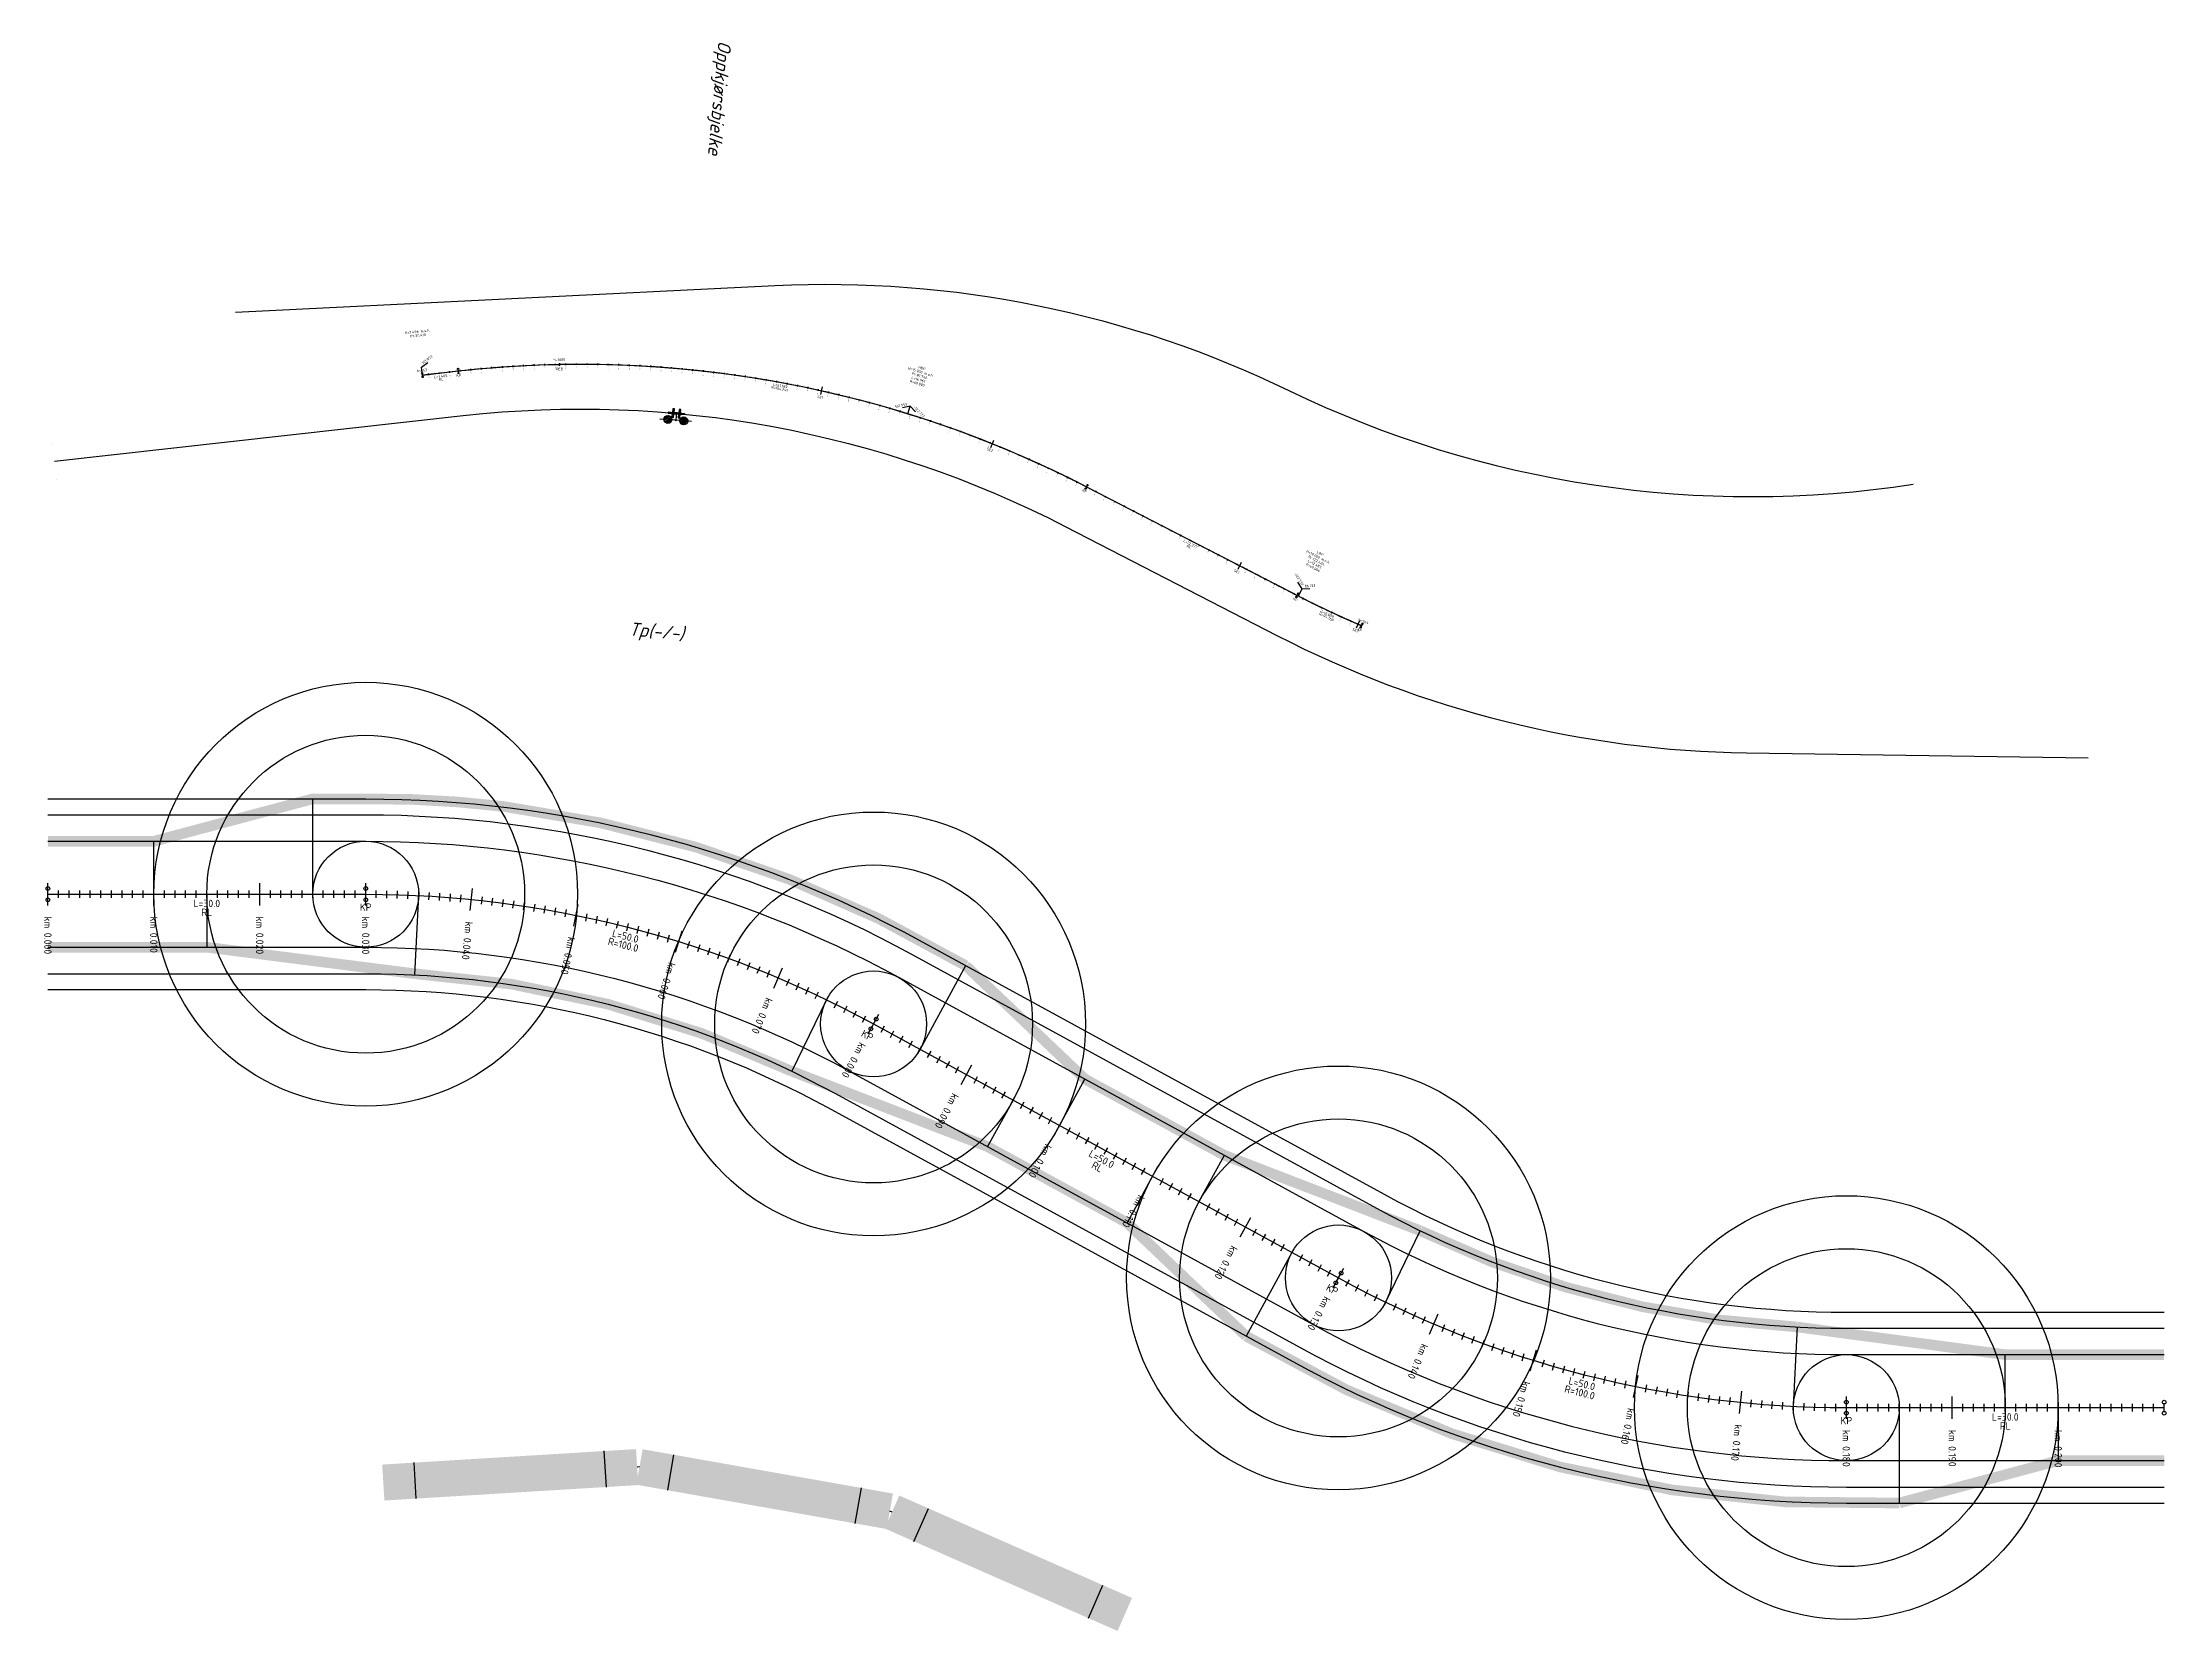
# Model space of a CAD drawing. Header units: metres. Extents: x 90 to 291, y 9 to 159.
import ezdxf
from ezdxf.enums import TextEntityAlignment as Align

# ---------------------------------------------------------------- set-up
doc = ezdxf.new("R2010")
doc.units = ezdxf.units.M
doc.layers.add('JBTFE__INNSETTINGSPUNKT', color=62, linetype='Continuous')
for name, color, linetype, true_color in [('JBTFE_ANNOTATIONS_GEOMETRY', 2, 'Continuous', 0xffff00), ('JBTFE_ANNOTATIONS_MILEAGE', 2, 'Continuous', 0xffff00), ('JBTFE_ANNOTATIONS_VERTICALPROFILE', 2, 'Continuous', 0xffff00), ('JBTOB__INFO', 4, 'Continuous', 0x00ffff), ('JBTOB__NAVN', 2, 'Continuous', 0xffff00), ('JBTOB_KO_MVS', 2, 'Continuous', 0xffff00), ('JBTOB_KO_SPO', 2, 'Continuous', 0xffff00), ('JBTSI__INFO', 4, 'Continuous', 0x00ffff), ('JBTSI__NAVN', 2, 'Continuous', 0xffff00), ('JBTSI_SA_TEL', 2, 'Continuous', 0xffff00)]:
    doc.layers.add(name, color=color, linetype=linetype, true_color=true_color)
doc.styles.add('iso', font='iso3098.shx', dxfattribs={"height": 1})
doc.styles.add('RC-STANDARD', font='iso3098.shx')

# ---------------------------------------------------------------- blocks, each defined once
blk = doc.blocks.new('NO-BN-2D-JBTOB-SPOROBJEKT-OPPKJOERSBJELKE')
at = {"color": 0, "linetype": 'ByBlock', "lineweight": -2, "transparency": 16777216}
for points in [[(-0.05, 0.22), (-0.05, 0.38), (-0.4, 0.38), (-0.4, 0.22)], [(0.05, 0.78), (0.05, 0.5), (-0.05, 0.5), (-0.05, 0.78)], [(0.05, -0.5), (0.05, 0.5), (-0.05, 0.5), (-0.05, -0.5)], [(0.4, 0.22), (0.4, 0.38), (0.05, 0.38), (0.05, 0.22)], [(-0.05, -0.38), (-0.05, -0.22), (-0.4, -0.22), (-0.4, -0.38)], [(0.05, -0.78), (0.05, -0.5), (-0.05, -0.5), (-0.05, -0.78)], [(0.4, -0.38), (0.4, -0.22), (0.05, -0.22), (0.05, -0.38)]]:
    blk.add_lwpolyline(points, close=True, dxfattribs=at)
blk = doc.blocks.new('NO-BN-2D-INSERTION-POINT')
at = {"layer": 'JBTFE__INNSETTINGSPUNKT', "linetype": 'ByBlock', "lineweight": -2, "transparency": 16777216}
for p, q in [((-0.05, 0), (0.05, 0)), ((0, -0.05), (0, 0.05))]:
    blk.add_line(p, q, dxfattribs=at)
blk.add_circle((0, 0), 0.05, dxfattribs=at)
blk = doc.blocks.new('*Z7')
at = {"color": 0, "linetype": 'ByBlock', "lineweight": -2, "transparency": 16777216, "rotation": 270}
blk.add_blockref('NO-BN-2D-JBTOB-SPOROBJEKT-OPPKJOERSBJELKE', (0, 0), dxfattribs=at)
at = {"color": 0, "linetype": 'ByBlock', "lineweight": -2, "transparency": 16777216}
blk.add_blockref('NO-BN-2D-INSERTION-POINT', (0, 0), dxfattribs=at)
at = {"layer": 'JBTOB__INFO', "color": 0, "linetype": 'ByBlock', "lineweight": -2, "transparency": 16777216, "style": 'iso'}
blk.add_attdef('OBJEKTINFO', text='', height=0.9, rotation=270, dxfattribs=at).set_placement((-1.4, 30), align=Align.MIDDLE_CENTER)
at = {"layer": 'JBTOB__NAVN', "color": 0, "linetype": 'ByBlock', "lineweight": -2, "transparency": 16777216, "style": 'iso', "oblique": 15}
blk.add_attdef('OBJEKTNAVN', text='', height=1.25, rotation=270, dxfattribs=at).set_placement((1.4, 30), align=Align.MIDDLE_CENTER)
blk = doc.blocks.new('NO-BN-2D-JBTSI-TOGDETEKSJON-TELLEPUNKT-SENSOR')
at = {"color": 0, "linetype": 'ByBlock', "lineweight": -2, "transparency": 16777216}
for p, q in [((-1.5, 0), (-1.12, 0)), ((-0.38, 0), (0.38, 0)), ((0, -0.75), (0, 0)), ((1.5, 0), (1.12, 0))]:
    blk.add_line(p, q, dxfattribs=at)
at = {"color": 0, "linetype": 'Continuous', "lineweight": -2, "transparency": 16777216}
for p, q in [((-1.12, -0.02), (-0.73, 0.37)), ((-1.09, -0.15), (-0.6, 0.34)), ((-1.04, 0.24), (-0.99, 0.29)), ((-1.03, -0.25), (-0.5, 0.28)), ((-0.93, -0.33), (-0.42, 0.18)), ((-0.81, -0.37), (-0.38, 0.06)), ((0.38, -0.03), (0.78, 0.37)), ((0.41, -0.16), (0.91, 0.34)), ((0.43, 0.19), (0.56, 0.32)), ((0.48, -0.26), (1.01, 0.27)), ((0.58, -0.33), (1.08, 0.17)), ((0.71, -0.37), (1.12, 0.04)), ((-0.62, -0.35), (-0.4, -0.13)), ((0.91, -0.34), (1.09, -0.16))]:
    blk.add_line(p, q, dxfattribs=at)
at = {"color": 0, "linetype": 'ByBlock', "lineweight": -2, "transparency": 16777216}
for centre in [(-0.75, 0), (0.75, 0)]:
    blk.add_circle(centre, 0.375, dxfattribs=at)
blk = doc.blocks.new('*Z11')
at = {"color": 0, "linetype": 'ByBlock', "lineweight": -2, "transparency": 16777216, "rotation": 183.3357279157696}
blk.add_blockref('NO-BN-2D-JBTSI-TOGDETEKSJON-TELLEPUNKT-SENSOR', (0, 0), dxfattribs=at)
at = {"color": 0, "linetype": 'ByBlock', "lineweight": -2, "transparency": 16777216}
blk.add_blockref('NO-BN-2D-INSERTION-POINT', (0, 0), dxfattribs=at)
at = {"layer": 'JBTSI__INFO', "linetype": 'ByBlock', "lineweight": -2, "transparency": 16777216, "style": 'iso'}
blk.add_attdef('OBJEKTINFO', text='', height=0.9, dxfattribs=at).set_placement((0, -24), align=Align.MIDDLE_CENTER)
at = {"layer": 'JBTSI__NAVN', "color": 0, "linetype": 'ByBlock', "lineweight": -2, "transparency": 16777216, "style": 'iso', "oblique": 15}
blk.add_attdef('OBJEKTNAVN', text='', height=1.25, dxfattribs=at).set_placement((0, -20), align=Align.MIDDLE_CENTER)
blk = doc.blocks.new('*Z14', base_point=(157.87, 117.84, 10.01))
at = {"color": 2}
for p, q in [((125.68, 121.82), (125.47, 125.22)), ((143.63, 122.92), (143.42, 126.32)), ((149.42, 122.61), (150.01, 125.96)), ((167.12, 119.48), (167.71, 122.83)), ((172.66, 117.79), (174.03, 120.9)), ((189.12, 110.55), (190.49, 113.66))]:
    blk.add_line(p, q, dxfattribs=at)
at = {"color": 6}
for p, q in [((146.75, 124.81), (146.53, 124.8)), ((170.59, 120.56), (170.38, 120.63))]:
    blk.add_line(p, q, dxfattribs=at)
at = {"color": 4, "transparency": 33554522, "const_width": 3.4}
for points in [[(122.57, 123.34), (146.53, 124.8)], [(146.75, 124.81), (170.38, 120.63)], [(170.59, 120.56), (192.56, 110.89)]]:
    blk.add_lwpolyline(points, dxfattribs=at)
blk = doc.blocks.new('*Z22', base_point=(170.65, 116.53))
at = {"color": 0}
for p, q in [((139.2, 128.74), (139.2, 128.99)), ((139.2, 128.99), (139.2, 128.74)), ((126.28, 127.74), (126.25, 127.99)), ((126.25, 127.99), (126.28, 127.74)), ((129.66, 128.12), (129.63, 128.37)), ((188.9, 117.2), (189.01, 117.42)), ((208.79, 106.95), (208.91, 107.17)), ((214.86, 104.09), (214.96, 104.32)), ((214.96, 104.32), (214.86, 104.09))]:
    blk.add_line(p, q, dxfattribs=at)
for centre in [(129.63, 128.43), (126.24, 128.05), (126.28, 127.68), (129.67, 128.05), (188.87, 117.14), (189.04, 117.48), (208.76, 106.9), (208.93, 107.23), (214.98, 104.38), (214.83, 104.03)]:
    blk.add_circle(centre, 0.0625, dxfattribs=at)
at = {"color": 0, "char_height": 0.25, "attachment_point": 5, "style": 'RC-STANDARD'}
for s, insert, rotation in [('h=1000', (139.19, 129.3), 1.1107), ('REB', (139.21, 128.43), 1.1107), ('h=363', (126.21, 128.3), 6.3736), ('L=3.405', (127.99, 127.74), 6.3736), ('RL', (128.02, 127.44), 6.3736), ('KP', (129.7, 127.81), 6.3736), ('R=104.240', (160, 126.56), 349.5589), ('L=61.183', (160.05, 126.85), 349.5589), ('KP', (188.76, 116.92), 332.7441), ('L=22.377', (198.76, 111.91), 332.7441), ('RL', (198.62, 111.64), 332.7441), ('KP', (208.65, 106.67), 332.7441), ('R=95.760', (211.59, 105.03), 334.7481), ('L=6.699', (211.72, 105.3), 334.7481), ('h=569', (215.08, 104.61), 336.7521), ('KP', (214.73, 103.8), 336.7521)]:
    blk.add_mtext(s, dxfattribs=dict(at, insert=insert, rotation=rotation))
blk = doc.blocks.new('*Z23', base_point=(169.79, 118.01))
at = {"color": 0}
for p, q in [((126.18, 128.61), (126.78, 129.05)), ((126.26, 127.86), (126.18, 128.61)), ((163.86, 126.01), (164.02, 126.74)), ((172.31, 124.93), (171.58, 124.76)), ((172.08, 124.21), (172.31, 124.93)), ((172.31, 124.93), (172.82, 124.38)), ((179.93, 121.03), (180.21, 121.72)), ((203.25, 109.53), (203.59, 110.19)), ((209.29, 107.68), (208.88, 108.31)), ((208.95, 107.01), (209.29, 107.68)), ((209.29, 107.68), (210.04, 107.72)), ((214.44, 104), (214.74, 104.69))]:
    blk.add_line(p, q, dxfattribs=at)
at = {"color": 0, "char_height": 0.25, "style": 'RC-STANDARD'}
for s, insert, attachment_point, rotation in [('H=7.496 m.o.h.', (125.8, 131.96), 5, 6.3736), ('Pr.35.410', (125.85, 131.59), 5, 6.3736), ('161.953', (126.23, 128.96), 4, 36.3736), ('H=15.000 m.o.h.', (173.31, 128.15), 5, 342.776), ('HBP', (173.42, 128.51), 5, 342.776), ('R=60.000', (172.97, 127.08), 5, 342.776), ('L=16.961', (173.08, 127.43), 5, 342.776), ('Pr.81.746', (173.2, 127.79), 5, 342.776), ('SE1', (163.81, 125.77), 5, 347.4083), ('161.953', (172.01, 125.12), 6, 12.776), ('-122.737', (172.66, 124.91), 4, 312.776), ('SE2', (179.83, 120.8), 5, 338.1183), ('H=10.000 m.o.h.', (210.83, 110.68), 5, 332.8096), ('Pr.122.484', (210.66, 110.35), 5, 332.8096), ('LBP', (211, 111.02), 5, 332.8096), ('SE1', (203.13, 109.31), 5, 332.7441), ('-122.737', (209.36, 108.03), 6, 302.8096), ('R=60.000', (210.32, 109.68), 5, 332.8096), ('L=12.483', (210.49, 110.02), 5, 332.8096), ('86.133', (209.53, 107.94), 4, 2.8096), ('SE2', (214.34, 103.77), 5, 336.5437)]:
    blk.add_mtext(s, dxfattribs=dict(at, insert=insert, attachment_point=attachment_point, rotation=rotation))
blk = doc.blocks.new('*Z24', base_point=(170.61, 116.41))
at = {"color": 0}
for p, q in [((131.83, 128.39), (131.81, 128.54)), ((131.92, 128.44), (131.92, 128.49)), ((132.02, 128.45), (132.02, 128.5)), ((132.12, 128.46), (132.12, 128.51)), ((132.22, 128.47), (132.22, 128.52)), ((132.32, 128.48), (132.32, 128.53)), ((132.42, 128.49), (132.42, 128.54)), ((132.52, 128.5), (132.52, 128.55)), ((132.62, 128.5), (132.62, 128.55)), ((132.72, 128.51), (132.72, 128.56)), ((132.82, 128.47), (132.81, 128.62)), ((132.92, 128.53), (132.91, 128.58)), ((133.02, 128.54), (133.01, 128.59)), ((133.12, 128.54), (133.11, 128.59)), ((133.22, 128.55), (133.21, 128.6)), ((133.32, 128.56), (133.31, 128.61)), ((133.42, 128.57), (133.41, 128.62)), ((133.52, 128.58), (133.51, 128.63)), ((133.62, 128.58), (133.61, 128.63)), ((133.72, 128.59), (133.71, 128.64)), ((133.82, 128.55), (133.81, 128.7)), ((133.92, 128.6), (133.91, 128.65)), ((134.02, 128.61), (134.01, 128.66)), ((134.12, 128.62), (134.11, 128.67)), ((134.22, 128.62), (134.21, 128.67)), ((134.31, 128.63), (134.31, 128.68)), ((134.41, 128.64), (134.41, 128.69)), ((134.51, 128.64), (134.51, 128.69)), ((134.61, 128.65), (134.61, 128.7)), ((134.71, 128.66), (134.71, 128.71)), ((134.82, 128.61), (134.81, 128.76)), ((134.91, 128.67), (134.91, 128.72)), ((135.01, 128.68), (135.01, 128.73)), ((135.11, 128.68), (135.11, 128.73)), ((135.21, 128.69), (135.21, 128.74)), ((135.31, 128.69), (135.31, 128.74)), ((135.41, 128.7), (135.41, 128.75)), ((135.51, 128.7), (135.51, 128.75)), ((135.61, 128.71), (135.61, 128.76)), ((135.71, 128.71), (135.71, 128.76)), ((135.81, 128.67), (135.81, 128.82)), ((135.91, 128.72), (135.91, 128.77)), ((136.01, 128.73), (136.01, 128.78)), ((136.11, 128.73), (136.11, 128.78)), ((136.21, 128.74), (136.21, 128.79)), ((136.31, 128.74), (136.31, 128.79)), ((136.41, 128.75), (136.41, 128.8)), ((136.51, 128.75), (136.51, 128.8)), ((136.61, 128.76), (136.61, 128.81)), ((136.71, 128.76), (136.71, 128.81)), ((136.81, 128.72), (136.81, 128.87)), ((136.91, 128.77), (136.91, 128.82)), ((137.01, 128.78), (137.01, 128.83)), ((137.11, 128.78), (137.11, 128.83)), ((137.21, 128.78), (137.21, 128.83)), ((137.31, 128.79), (137.31, 128.84)), ((137.41, 128.79), (137.41, 128.84)), ((137.51, 128.79), (137.51, 128.84)), ((137.61, 128.8), (137.61, 128.85)), ((137.71, 128.8), (137.71, 128.85)), ((137.81, 128.75), (137.81, 128.9)), ((137.91, 128.81), (137.91, 128.86)), ((138.01, 128.81), (138.01, 128.86)), ((138.11, 128.81), (138.11, 128.86)), ((138.21, 128.82), (138.21, 128.87)), ((138.31, 128.82), (138.31, 128.87)), ((138.41, 128.82), (138.41, 128.87)), ((138.51, 128.82), (138.51, 128.87)), ((138.61, 128.83), (138.61, 128.88)), ((138.71, 128.83), (138.71, 128.88)), ((138.81, 128.78), (138.81, 128.93)), ((138.91, 128.83), (138.91, 128.88)), ((139.01, 128.84), (139.01, 128.89)), ((139.11, 128.84), (139.11, 128.89)), ((139.21, 128.84), (139.21, 128.89)), ((139.31, 128.84), (139.31, 128.89)), ((139.41, 128.84), (139.41, 128.89)), ((139.51, 128.85), (139.51, 128.9)), ((139.61, 128.85), (139.61, 128.9)), ((139.71, 128.85), (139.71, 128.9)), ((139.81, 128.8), (139.81, 128.95)), ((139.91, 128.85), (139.91, 128.9)), ((140.01, 128.85), (140.01, 128.9)), ((140.11, 128.85), (140.11, 128.9)), ((140.21, 128.86), (140.21, 128.91)), ((140.31, 128.86), (140.31, 128.91)), ((140.41, 128.86), (140.41, 128.91)), ((140.51, 128.86), (140.51, 128.91)), ((140.61, 128.86), (140.61, 128.91)), ((140.71, 128.86), (140.71, 128.91)), ((140.81, 128.81), (140.81, 128.96)), ((140.91, 128.86), (140.91, 128.91)), ((141.01, 128.86), (141.01, 128.91)), ((141.11, 128.86), (141.11, 128.91)), ((141.21, 128.86), (141.21, 128.91)), ((141.31, 128.86), (141.31, 128.91)), ((141.41, 128.86), (141.41, 128.91)), ((141.51, 128.86), (141.51, 128.91)), ((141.61, 128.86), (141.61, 128.91)), ((141.71, 128.86), (141.71, 128.91)), ((141.81, 128.81), (141.81, 128.96)), ((141.91, 128.86), (141.91, 128.91)), ((142.01, 128.86), (142.01, 128.91)), ((142.11, 128.86), (142.11, 128.91)), ((142.21, 128.86), (142.21, 128.91)), ((142.31, 128.85), (142.31, 128.9)), ((142.41, 128.85), (142.41, 128.9)), ((142.51, 128.85), (142.51, 128.9)), ((142.61, 128.85), (142.61, 128.9)), ((142.71, 128.85), (142.71, 128.9)), ((142.81, 128.8), (142.81, 128.95)), ((142.91, 128.85), (142.91, 128.9)), ((143.01, 128.84), (143.01, 128.89)), ((143.11, 128.84), (143.11, 128.89)), ((143.21, 128.84), (143.21, 128.89)), ((143.31, 128.84), (143.31, 128.89)), ((143.41, 128.84), (143.41, 128.89)), ((143.51, 128.83), (143.51, 128.88)), ((143.61, 128.83), (143.61, 128.88)), ((143.71, 128.83), (143.71, 128.88)), ((143.81, 128.78), (143.81, 128.93)), ((143.91, 128.83), (143.91, 128.88)), ((144.01, 128.82), (144.01, 128.87)), ((144.11, 128.82), (144.11, 128.87)), ((144.21, 128.82), (144.21, 128.87)), ((144.31, 128.81), (144.31, 128.86)), ((144.41, 128.81), (144.41, 128.86)), ((144.51, 128.81), (144.51, 128.86)), ((144.61, 128.8), (144.61, 128.85)), ((144.71, 128.8), (144.71, 128.85)), ((144.8, 128.75), (144.81, 128.9)), ((144.91, 128.79), (144.91, 128.84)), ((145.01, 128.79), (145.01, 128.84)), ((145.11, 128.79), (145.11, 128.84)), ((145.21, 128.78), (145.21, 128.83)), ((145.31, 128.78), (145.31, 128.83)), ((145.41, 128.78), (145.41, 128.83)), ((145.51, 128.77), (145.51, 128.82)), ((145.61, 128.77), (145.61, 128.82)), ((145.71, 128.76), (145.71, 128.81)), ((145.8, 128.71), (145.81, 128.86)), ((145.91, 128.75), (145.91, 128.8)), ((146.01, 128.75), (146.01, 128.8)), ((146.11, 128.75), (146.11, 128.8)), ((146.21, 128.74), (146.21, 128.79)), ((146.3, 128.74), (146.31, 128.79)), ((146.4, 128.73), (146.41, 128.78)), ((146.5, 128.73), (146.51, 128.78)), ((146.6, 128.72), (146.61, 128.77)), ((146.7, 128.72), (146.71, 128.77)), ((146.8, 128.66), (146.81, 128.81)), ((146.9, 128.7), (146.91, 128.75)), ((147, 128.7), (147.01, 128.75)), ((147.1, 128.69), (147.11, 128.74)), ((147.2, 128.69), (147.21, 128.74)), ((147.3, 128.68), (147.31, 128.73)), ((147.4, 128.68), (147.41, 128.73)), ((147.5, 128.67), (147.51, 128.72)), ((147.6, 128.66), (147.61, 128.71)), ((147.7, 128.66), (147.71, 128.71)), ((147.8, 128.6), (147.81, 128.75)), ((147.9, 128.65), (147.91, 128.7)), ((148, 128.64), (148.01, 128.69)), ((148.1, 128.63), (148.1, 128.68)), ((148.2, 128.63), (148.2, 128.68)), ((148.3, 128.62), (148.3, 128.67)), ((148.4, 128.61), (148.4, 128.66)), ((148.5, 128.61), (148.5, 128.66)), ((148.6, 128.6), (148.6, 128.65)), ((148.7, 128.59), (148.7, 128.64)), ((148.8, 128.53), (148.81, 128.68)), ((148.9, 128.58), (148.9, 128.63)), ((149, 128.57), (149, 128.62)), ((149.1, 128.56), (149.1, 128.61)), ((149.2, 128.55), (149.2, 128.6)), ((149.3, 128.55), (149.3, 128.6)), ((149.4, 128.54), (149.4, 128.59)), ((149.5, 128.53), (149.5, 128.58)), ((149.6, 128.52), (149.6, 128.57)), ((149.7, 128.51), (149.7, 128.56)), ((149.79, 128.46), (149.8, 128.61)), ((149.9, 128.5), (149.9, 128.55)), ((150, 128.49), (150, 128.54)), ((150.1, 128.48), (150.1, 128.53)), ((150.19, 128.47), (150.2, 128.52)), ((150.29, 128.46), (150.3, 128.51)), ((150.39, 128.46), (150.4, 128.51)), ((150.49, 128.45), (150.5, 128.5)), ((150.79, 128.37), (150.8, 128.52)), ((126.36, 127.85), (126.35, 127.9)), ((126.45, 127.86), (126.45, 127.91)), ((126.55, 127.87), (126.55, 127.92)), ((126.65, 127.88), (126.65, 127.93)), ((126.75, 127.89), (126.75, 127.94)), ((126.86, 127.85), (126.84, 128)), ((126.95, 127.91), (126.95, 127.96)), ((127.05, 127.93), (127.05, 127.98)), ((127.15, 127.94), (127.14, 127.99)), ((127.25, 127.95), (127.24, 128)), ((127.35, 127.96), (127.34, 128.01)), ((127.45, 127.97), (127.44, 128.02)), ((127.55, 127.98), (127.54, 128.03)), ((127.65, 127.99), (127.64, 128.04)), ((127.75, 128), (127.74, 128.05)), ((127.85, 127.96), (127.83, 128.11)), ((127.95, 128.03), (127.94, 128.08)), ((128.04, 128.04), (128.04, 128.09)), ((128.14, 128.05), (128.14, 128.1)), ((128.24, 128.06), (128.24, 128.11)), ((128.34, 128.07), (128.34, 128.12)), ((128.44, 128.08), (128.44, 128.13)), ((128.54, 128.09), (128.54, 128.14)), ((128.64, 128.1), (128.64, 128.15)), ((128.74, 128.11), (128.73, 128.16)), ((128.85, 128.08), (128.83, 128.22)), ((128.94, 128.14), (128.93, 128.19)), ((129.04, 128.15), (129.03, 128.2)), ((129.14, 128.16), (129.13, 128.21)), ((129.24, 128.17), (129.23, 128.22)), ((129.34, 128.18), (129.33, 128.23)), ((129.44, 128.19), (129.43, 128.24)), ((129.54, 128.2), (129.53, 128.25)), ((129.63, 128.21), (129.63, 128.26)), ((129.73, 128.23), (129.73, 128.28)), ((129.84, 128.19), (129.82, 128.34)), ((129.93, 128.25), (129.93, 128.3)), ((130.03, 128.26), (130.03, 128.31)), ((130.13, 128.27), (130.13, 128.32)), ((130.23, 128.28), (130.23, 128.33)), ((130.33, 128.29), (130.33, 128.34)), ((130.43, 128.3), (130.42, 128.35)), ((130.53, 128.31), (130.52, 128.36)), ((130.63, 128.32), (130.62, 128.37)), ((130.73, 128.33), (130.72, 128.38)), ((130.83, 128.29), (130.82, 128.44)), ((130.93, 128.35), (130.92, 128.4)), ((131.03, 128.36), (131.02, 128.41)), ((131.13, 128.37), (131.12, 128.42)), ((131.23, 128.38), (131.22, 128.43)), ((131.33, 128.39), (131.32, 128.44)), ((131.43, 128.4), (131.42, 128.45)), ((131.52, 128.41), (131.52, 128.46)), ((131.62, 128.42), (131.62, 128.47)), ((131.72, 128.43), (131.72, 128.48)), ((150.59, 128.44), (150.6, 128.49)), ((150.69, 128.43), (150.7, 128.48)), ((150.89, 128.41), (150.9, 128.46)), ((150.99, 128.4), (151, 128.45)), ((151.09, 128.39), (151.1, 128.44)), ((151.19, 128.38), (151.2, 128.43)), ((151.29, 128.37), (151.29, 128.42)), ((151.39, 128.36), (151.39, 128.41)), ((151.49, 128.35), (151.49, 128.4)), ((151.59, 128.34), (151.59, 128.39)), ((151.69, 128.33), (151.69, 128.38)), ((151.78, 128.27), (151.8, 128.42)), ((151.89, 128.31), (151.89, 128.36)), ((151.99, 128.3), (151.99, 128.35)), ((152.09, 128.29), (152.09, 128.34)), ((152.19, 128.28), (152.19, 128.33)), ((152.28, 128.27), (152.29, 128.32)), ((152.38, 128.26), (152.39, 128.31)), ((152.48, 128.25), (152.49, 128.3)), ((152.58, 128.24), (152.59, 128.29)), ((152.68, 128.23), (152.69, 128.28)), ((152.78, 128.17), (152.79, 128.32)), ((152.88, 128.21), (152.89, 128.26)), ((152.98, 128.19), (152.99, 128.24)), ((153.08, 128.18), (153.09, 128.23)), ((153.18, 128.17), (153.18, 128.22)), ((153.28, 128.16), (153.28, 128.21)), ((153.38, 128.15), (153.38, 128.2)), ((153.48, 128.14), (153.48, 128.19)), ((153.58, 128.12), (153.58, 128.17)), ((153.68, 128.11), (153.68, 128.16)), ((153.77, 128.05), (153.79, 128.2)), ((153.87, 128.09), (153.88, 128.14)), ((153.97, 128.08), (153.98, 128.13)), ((154.07, 128.06), (154.08, 128.11)), ((154.17, 128.05), (154.18, 128.1)), ((154.27, 128.04), (154.28, 128.09)), ((154.37, 128.03), (154.38, 128.08)), ((154.47, 128.01), (154.48, 128.06)), ((154.57, 128), (154.57, 128.05)), ((154.67, 127.99), (154.67, 128.04)), ((154.76, 127.93), (154.78, 128.07)), ((154.87, 127.96), (154.87, 128.01)), ((154.96, 127.95), (154.97, 128)), ((155.06, 127.94), (155.07, 127.99)), ((155.16, 127.92), (155.17, 127.97)), ((155.26, 127.91), (155.27, 127.96)), ((155.36, 127.9), (155.37, 127.95)), ((155.46, 127.88), (155.47, 127.93)), ((155.56, 127.87), (155.57, 127.92)), ((155.66, 127.85), (155.67, 127.9)), ((155.75, 127.79), (155.77, 127.94)), ((155.86, 127.83), (155.86, 127.88)), ((155.96, 127.81), (155.96, 127.86)), ((156.05, 127.8), (156.06, 127.85)), ((156.15, 127.78), (156.16, 127.83)), ((156.25, 127.77), (156.26, 127.82)), ((156.35, 127.76), (156.36, 127.81)), ((156.45, 127.74), (156.46, 127.79)), ((156.55, 127.73), (156.56, 127.78)), ((156.65, 127.71), (156.65, 127.76)), ((156.74, 127.65), (156.76, 127.8)), ((156.85, 127.68), (156.85, 127.73)), ((156.94, 127.67), (156.95, 127.72)), ((157.04, 127.65), (157.05, 127.7)), ((157.14, 127.64), (157.15, 127.69)), ((157.24, 127.62), (157.25, 127.67)), ((157.34, 127.61), (157.35, 127.66)), ((157.44, 127.59), (157.45, 127.64)), ((157.54, 127.57), (157.54, 127.62)), ((157.64, 127.56), (157.64, 127.61)), ((157.73, 127.49), (157.75, 127.64)), ((157.83, 127.53), (157.84, 127.58)), ((157.93, 127.51), (157.94, 127.56)), ((158.03, 127.5), (158.04, 127.54)), ((158.13, 127.48), (158.14, 127.53)), ((158.23, 127.46), (158.24, 127.51)), ((158.33, 127.45), (158.33, 127.5)), ((158.42, 127.43), (158.43, 127.48)), ((158.52, 127.41), (158.53, 127.46)), ((158.62, 127.4), (158.63, 127.45)), ((158.71, 127.33), (158.74, 127.48)), ((158.82, 127.36), (158.83, 127.41)), ((158.92, 127.35), (158.93, 127.4)), ((159.02, 127.33), (159.02, 127.38)), ((159.11, 127.31), (159.12, 127.36)), ((159.21, 127.29), (159.22, 127.34)), ((159.31, 127.28), (159.32, 127.33)), ((159.41, 127.26), (159.42, 127.31)), ((159.51, 127.24), (159.52, 127.29)), ((159.61, 127.22), (159.62, 127.27)), ((159.7, 127.16), (159.72, 127.31)), ((159.8, 127.19), (159.81, 127.24)), ((159.9, 127.17), (159.91, 127.22)), ((160, 127.15), (160.01, 127.2)), ((160.1, 127.14), (160.11, 127.18)), ((160.2, 127.12), (160.21, 127.17)), ((160.3, 127.1), (160.3, 127.15)), ((160.39, 127.08), (160.4, 127.13)), ((160.49, 127.06), (160.5, 127.11)), ((160.59, 127.04), (160.6, 127.09)), ((160.68, 126.98), (160.71, 127.12)), ((160.79, 127.01), (160.8, 127.06)), ((160.88, 126.99), (160.89, 127.04)), ((160.98, 126.97), (160.99, 127.02)), ((161.08, 126.95), (161.09, 127)), ((161.18, 126.93), (161.19, 126.98)), ((161.28, 126.91), (161.29, 126.96)), ((161.38, 126.89), (161.39, 126.94)), ((161.47, 126.87), (161.48, 126.92)), ((161.57, 126.85), (161.58, 126.9)), ((161.66, 126.78), (161.69, 126.93)), ((161.77, 126.81), (161.78, 126.86)), ((161.87, 126.79), (161.88, 126.84)), ((161.96, 126.77), (161.97, 126.82)), ((162.06, 126.75), (162.07, 126.8)), ((162.16, 126.73), (162.17, 126.78)), ((162.26, 126.71), (162.27, 126.76)), ((162.36, 126.69), (162.37, 126.74)), ((162.45, 126.67), (162.46, 126.72)), ((162.55, 126.65), (162.56, 126.7)), ((162.64, 126.58), (162.67, 126.73)), ((162.75, 126.61), (162.76, 126.66)), ((162.84, 126.59), (162.86, 126.64)), ((162.94, 126.57), (162.95, 126.62)), ((163.04, 126.55), (163.05, 126.6)), ((163.14, 126.53), (163.15, 126.58)), ((163.24, 126.51), (163.25, 126.56)), ((163.33, 126.49), (163.34, 126.54)), ((163.43, 126.47), (163.44, 126.51)), ((163.53, 126.44), (163.54, 126.49)), ((163.62, 126.37), (163.65, 126.52)), ((163.72, 126.4), (163.73, 126.45)), ((163.82, 126.38), (163.83, 126.43)), ((163.92, 126.36), (163.93, 126.41)), ((164.02, 126.34), (164.03, 126.38)), ((164.11, 126.31), (164.13, 126.36)), ((164.21, 126.29), (164.22, 126.34)), ((164.31, 126.27), (164.32, 126.32)), ((164.41, 126.25), (164.42, 126.3)), ((164.5, 126.23), (164.52, 126.27)), ((164.59, 126.15), (164.62, 126.3)), ((164.7, 126.18), (164.71, 126.23)), ((164.8, 126.16), (164.81, 126.21)), ((164.89, 126.14), (164.91, 126.18)), ((164.99, 126.11), (165, 126.16)), ((165.09, 126.09), (165.1, 126.14)), ((165.19, 126.07), (165.2, 126.12)), ((165.28, 126.04), (165.29, 126.09)), ((165.38, 126.02), (165.39, 126.07)), ((165.48, 126), (165.49, 126.05)), ((165.56, 125.93), (165.6, 126.07)), ((165.67, 125.95), (165.68, 126)), ((165.77, 125.93), (165.78, 125.98)), ((165.87, 125.9), (165.88, 125.95)), ((165.96, 125.88), (165.98, 125.93)), ((166.06, 125.86), (166.07, 125.9)), ((166.16, 125.83), (166.17, 125.88)), ((166.25, 125.81), (166.27, 125.86)), ((166.35, 125.78), (166.36, 125.83)), ((166.45, 125.76), (166.46, 125.81)), ((166.53, 125.69), (166.57, 125.83)), ((166.64, 125.71), (166.66, 125.76)), ((166.74, 125.69), (166.75, 125.74)), ((166.84, 125.66), (166.85, 125.71)), ((166.93, 125.64), (166.95, 125.69)), ((167.03, 125.61), (167.04, 125.66)), ((167.13, 125.59), (167.14, 125.64)), ((167.22, 125.56), (167.24, 125.61)), ((167.32, 125.54), (167.33, 125.59)), ((167.42, 125.51), (167.43, 125.56)), ((167.5, 125.44), (167.54, 125.58)), ((167.61, 125.46), (167.62, 125.51)), ((167.71, 125.44), (167.72, 125.49)), ((167.8, 125.41), (167.82, 125.46)), ((167.9, 125.39), (167.91, 125.43)), ((168, 125.36), (168.01, 125.41)), ((168.09, 125.33), (168.11, 125.38)), ((168.19, 125.31), (168.2, 125.36)), ((168.29, 125.28), (168.3, 125.33)), ((168.38, 125.26), (168.4, 125.31)), ((168.47, 125.18), (168.51, 125.33)), ((168.58, 125.2), (168.59, 125.25)), ((168.67, 125.18), (168.69, 125.23)), ((168.77, 125.15), (168.78, 125.2)), ((168.87, 125.13), (168.88, 125.17)), ((168.96, 125.1), (168.98, 125.15)), ((169.06, 125.07), (169.07, 125.12)), ((169.16, 125.05), (169.17, 125.09)), ((169.25, 125.02), (169.27, 125.07)), ((169.35, 124.99), (169.36, 125.04)), ((169.43, 124.92), (169.47, 125.06)), ((169.54, 124.94), (169.55, 124.99)), ((169.64, 124.91), (169.65, 124.96)), ((169.73, 124.88), (169.75, 124.93)), ((169.83, 124.86), (169.84, 124.9)), ((169.93, 124.83), (169.94, 124.88)), ((170.02, 124.8), (170.04, 124.85)), ((170.12, 124.77), (170.13, 124.82)), ((170.21, 124.75), (170.23, 124.79)), ((170.31, 124.72), (170.32, 124.77)), ((170.39, 124.64), (170.43, 124.79)), ((170.5, 124.66), (170.52, 124.71)), ((170.6, 124.63), (170.61, 124.68)), ((170.69, 124.61), (170.71, 124.65)), ((170.79, 124.58), (170.8, 124.62)), ((170.88, 124.55), (170.9, 124.6)), ((170.98, 124.52), (171, 124.57)), ((171.08, 124.49), (171.09, 124.54)), ((171.17, 124.46), (171.19, 124.51)), ((171.27, 124.43), (171.28, 124.48)), ((171.35, 124.36), (171.39, 124.5)), ((171.46, 124.38), (171.47, 124.42)), ((171.56, 124.35), (171.57, 124.39)), ((171.65, 124.32), (171.67, 124.37)), ((171.75, 124.29), (171.76, 124.34)), ((171.84, 124.26), (171.86, 124.31)), ((171.94, 124.23), (171.95, 124.28)), ((172.03, 124.2), (172.05, 124.25)), ((172.13, 124.17), (172.14, 124.22)), ((172.22, 124.14), (172.24, 124.19)), ((172.3, 124.06), (172.35, 124.21)), ((172.41, 124.08), (172.43, 124.13)), ((172.51, 124.05), (172.53, 124.1)), ((172.61, 124.02), (172.62, 124.07)), ((172.7, 123.99), (172.72, 124.04)), ((172.8, 123.96), (172.81, 124.01)), ((172.89, 123.93), (172.91, 123.98)), ((172.99, 123.9), (173, 123.95)), ((173.08, 123.87), (173.1, 123.92)), ((173.18, 123.84), (173.19, 123.89)), ((173.26, 123.76), (173.3, 123.9)), ((173.37, 123.78), (173.38, 123.82)), ((173.46, 123.75), (173.48, 123.79)), ((173.56, 123.72), (173.57, 123.76)), ((173.65, 123.68), (173.67, 123.73)), ((173.75, 123.65), (173.76, 123.7)), ((173.84, 123.62), (173.86, 123.67)), ((173.94, 123.59), (173.95, 123.64)), ((174.03, 123.56), (174.05, 123.61)), ((174.13, 123.53), (174.14, 123.58)), ((174.21, 123.45), (174.25, 123.59)), ((174.32, 123.46), (174.33, 123.51)), ((174.41, 123.43), (174.43, 123.48)), ((174.51, 123.4), (174.52, 123.45)), ((174.6, 123.37), (174.62, 123.42)), ((174.7, 123.34), (174.71, 123.38)), ((174.79, 123.3), (174.81, 123.35)), ((174.89, 123.27), (174.9, 123.32)), ((174.98, 123.24), (175, 123.29)), ((175.07, 123.21), (175.09, 123.25)), ((175.15, 123.13), (175.2, 123.27)), ((175.26, 123.14), (175.28, 123.19)), ((175.36, 123.11), (175.37, 123.16)), ((175.45, 123.08), (175.47, 123.12)), ((175.55, 123.04), (175.56, 123.09)), ((175.64, 123.01), (175.66, 123.06)), ((175.74, 122.98), (175.75, 123.03)), ((175.83, 122.94), (175.85, 122.99)), ((175.92, 122.91), (175.94, 122.96)), ((176.02, 122.88), (176.03, 122.93)), ((176.1, 122.8), (176.15, 122.94)), ((176.21, 122.81), (176.22, 122.86)), ((176.3, 122.78), (176.32, 122.82)), ((176.39, 122.74), (176.41, 122.79)), ((176.49, 122.71), (176.51, 122.76)), ((176.58, 122.68), (176.6, 122.72)), ((176.68, 122.64), (176.69, 122.69)), ((176.77, 122.61), (176.79, 122.66)), ((176.86, 122.57), (176.88, 122.62)), ((176.96, 122.54), (176.98, 122.59)), ((177.04, 122.46), (177.09, 122.6)), ((177.15, 122.47), (177.16, 122.52)), ((177.24, 122.44), (177.26, 122.48)), ((177.33, 122.4), (177.35, 122.45)), ((177.43, 122.37), (177.45, 122.41)), ((177.52, 122.33), (177.54, 122.38)), ((177.62, 122.3), (177.63, 122.34)), ((177.71, 122.26), (177.73, 122.31)), ((177.8, 122.23), (177.82, 122.27)), ((177.9, 122.19), (177.91, 122.24)), ((177.97, 122.11), (178.03, 122.25)), ((178.08, 122.12), (178.1, 122.17)), ((178.18, 122.09), (178.19, 122.13)), ((178.27, 122.05), (178.29, 122.1)), ((178.36, 122.02), (178.38, 122.06)), ((178.46, 121.98), (178.48, 122.03)), ((178.55, 121.94), (178.57, 121.99)), ((178.64, 121.91), (178.66, 121.95)), ((178.74, 121.87), (178.76, 121.92)), ((178.83, 121.84), (178.85, 121.88)), ((178.91, 121.75), (178.96, 121.89)), ((179.02, 121.76), (179.04, 121.81)), ((179.11, 121.73), (179.13, 121.77)), ((179.2, 121.69), (179.22, 121.74)), ((179.3, 121.65), (179.31, 121.7)), ((179.39, 121.62), (179.41, 121.66)), ((179.48, 121.58), (179.5, 121.63)), ((179.58, 121.54), (179.59, 121.59)), ((179.67, 121.51), (179.69, 121.55)), ((179.76, 121.47), (179.78, 121.52)), ((179.84, 121.39), (179.89, 121.53)), ((179.95, 121.4), (179.97, 121.44)), ((180.04, 121.36), (180.06, 121.41)), ((180.13, 121.32), (180.15, 121.37)), ((180.23, 121.28), (180.24, 121.33)), ((180.32, 121.25), (180.34, 121.29)), ((180.41, 121.21), (180.43, 121.26)), ((180.5, 121.17), (180.52, 121.22)), ((180.6, 121.13), (180.61, 121.18)), ((180.69, 121.1), (180.71, 121.14)), ((180.76, 121.01), (180.82, 121.15)), ((180.87, 121.02), (180.89, 121.07)), ((180.97, 120.98), (180.98, 121.03)), ((181.06, 120.94), (181.08, 120.99)), ((181.15, 120.91), (181.17, 120.95)), ((181.24, 120.87), (181.26, 120.91)), ((181.34, 120.83), (181.35, 120.88)), ((181.43, 120.79), (181.45, 120.84)), ((181.52, 120.75), (181.54, 120.8)), ((181.61, 120.71), (181.63, 120.76)), ((181.68, 120.63), (181.74, 120.77)), ((181.8, 120.64), (181.82, 120.68)), ((181.89, 120.6), (181.91, 120.64)), ((181.98, 120.56), (182, 120.6)), ((182.07, 120.52), (182.09, 120.56)), ((182.16, 120.48), (182.18, 120.53)), ((182.26, 120.44), (182.28, 120.49)), ((182.35, 120.4), (182.37, 120.45)), ((182.44, 120.36), (182.46, 120.41)), ((182.53, 120.32), (182.55, 120.37)), ((182.6, 120.24), (182.66, 120.37)), ((182.71, 120.24), (182.73, 120.29)), ((182.81, 120.2), (182.83, 120.25)), ((182.9, 120.16), (182.92, 120.21)), ((182.99, 120.12), (183.01, 120.17)), ((183.08, 120.08), (183.1, 120.13)), ((183.17, 120.04), (183.19, 120.09)), ((183.26, 120), (183.28, 120.05)), ((183.36, 119.96), (183.38, 120.01)), ((183.45, 119.92), (183.47, 119.97)), ((183.52, 119.83), (183.58, 119.97)), ((183.63, 119.84), (183.65, 119.89)), ((183.72, 119.8), (183.74, 119.84)), ((183.81, 119.76), (183.83, 119.8)), ((183.9, 119.72), (183.92, 119.76)), ((184, 119.68), (184.02, 119.72)), ((184.09, 119.64), (184.11, 119.68)), ((184.18, 119.59), (184.2, 119.64)), ((184.27, 119.55), (184.29, 119.6)), ((184.36, 119.51), (184.38, 119.56)), ((184.43, 119.42), (184.49, 119.56)), ((184.54, 119.43), (184.56, 119.47)), ((184.63, 119.39), (184.65, 119.43)), ((184.72, 119.35), (184.74, 119.39)), ((184.81, 119.3), (184.83, 119.35)), ((184.9, 119.26), (184.93, 119.31)), ((185, 119.22), (185.02, 119.26)), ((185.09, 119.18), (185.11, 119.22)), ((185.18, 119.14), (185.2, 119.18)), ((185.27, 119.09), (185.29, 119.14)), ((185.34, 119.01), (185.4, 119.14)), ((185.45, 119.01), (185.47, 119.05)), ((185.54, 118.97), (185.56, 119.01)), ((185.63, 118.92), (185.65, 118.97)), ((185.72, 118.88), (185.74, 118.93)), ((185.81, 118.84), (185.83, 118.88)), ((185.9, 118.8), (185.92, 118.84)), ((185.99, 118.75), (186.01, 118.8)), ((186.08, 118.71), (186.1, 118.75)), ((186.17, 118.67), (186.19, 118.71)), ((186.24, 118.58), (186.3, 118.71)), ((186.35, 118.58), (186.37, 118.62)), ((186.44, 118.54), (186.46, 118.58)), ((186.53, 118.49), (186.55, 118.54)), ((186.62, 118.45), (186.64, 118.49)), ((186.71, 118.41), (186.73, 118.45)), ((186.8, 118.36), (186.82, 118.41)), ((186.89, 118.32), (186.91, 118.36)), ((186.98, 118.27), (187, 118.32)), ((187.07, 118.23), (187.09, 118.28)), ((187.14, 118.14), (187.21, 118.28)), ((187.25, 118.14), (187.27, 118.19)), ((187.34, 118.1), (187.36, 118.14)), ((187.43, 118.05), (187.45, 118.1)), ((187.52, 118.01), (187.54, 118.05)), ((187.61, 117.97), (187.63, 118.01)), ((187.7, 117.92), (187.72, 117.97)), ((187.79, 117.88), (187.81, 117.92)), ((187.88, 117.83), (187.9, 117.88)), ((187.97, 117.79), (187.99, 117.83)), ((188.03, 117.7), (188.1, 117.83)), ((188.15, 117.7), (188.17, 117.74)), ((188.23, 117.65), (188.26, 117.7)), ((188.32, 117.61), (188.35, 117.65)), ((188.41, 117.56), (188.44, 117.61)), ((188.5, 117.52), (188.53, 117.56)), ((188.59, 117.47), (188.61, 117.52)), ((188.68, 117.43), (188.7, 117.47)), ((188.77, 117.38), (188.79, 117.42)), ((188.86, 117.33), (188.88, 117.38)), ((188.92, 117.24), (188.99, 117.38)), ((189.04, 117.24), (189.06, 117.29)), ((189.13, 117.2), (189.15, 117.24)), ((189.21, 117.15), (189.24, 117.2)), ((189.3, 117.1), (189.33, 117.15)), ((189.39, 117.06), (189.41, 117.1)), ((189.48, 117.01), (189.5, 117.06)), ((189.57, 116.97), (189.59, 117.01)), ((189.66, 116.92), (189.68, 116.97)), ((189.75, 116.88), (189.77, 116.92)), ((189.81, 116.79), (189.88, 116.92)), ((189.93, 116.78), (189.95, 116.83)), ((190.01, 116.74), (190.04, 116.78)), ((190.1, 116.69), (190.13, 116.74)), ((190.19, 116.65), (190.21, 116.69)), ((190.28, 116.6), (190.3, 116.65)), ((190.37, 116.56), (190.39, 116.6)), ((190.46, 116.51), (190.48, 116.55)), ((190.55, 116.46), (190.57, 116.51)), ((190.64, 116.42), (190.66, 116.46)), ((190.7, 116.33), (190.77, 116.46)), ((190.81, 116.33), (190.84, 116.37)), ((190.9, 116.28), (190.93, 116.32)), ((190.99, 116.23), (191.01, 116.28)), ((191.08, 116.19), (191.1, 116.23)), ((191.17, 116.14), (191.19, 116.19)), ((191.26, 116.1), (191.28, 116.14)), ((191.35, 116.05), (191.37, 116.1)), ((191.44, 116.01), (191.46, 116.05)), ((191.53, 115.96), (191.55, 116)), ((191.59, 115.87), (191.66, 116)), ((191.7, 115.87), (191.73, 115.91)), ((191.79, 115.82), (191.81, 115.87)), ((191.88, 115.78), (191.9, 115.82)), ((191.97, 115.73), (191.99, 115.78)), ((192.06, 115.69), (192.08, 115.73)), ((192.15, 115.64), (192.17, 115.68)), ((192.24, 115.59), (192.26, 115.64)), ((192.33, 115.55), (192.35, 115.59)), ((192.41, 115.5), (192.44, 115.55)), ((192.48, 115.41), (192.55, 115.55)), ((192.59, 115.41), (192.61, 115.45)), ((192.68, 115.36), (192.7, 115.41)), ((192.77, 115.32), (192.79, 115.36)), ((192.86, 115.27), (192.88, 115.32)), ((192.95, 115.23), (192.97, 115.27)), ((193.04, 115.18), (193.06, 115.23)), ((193.13, 115.14), (193.15, 115.18)), ((193.21, 115.09), (193.24, 115.13)), ((193.3, 115.04), (193.33, 115.09)), ((193.37, 114.95), (193.44, 115.09)), ((193.48, 114.95), (193.5, 115)), ((193.57, 114.91), (193.59, 114.95)), ((193.66, 114.86), (193.68, 114.91)), ((193.75, 114.82), (193.77, 114.86)), ((193.84, 114.77), (193.86, 114.81)), ((193.93, 114.72), (193.95, 114.77)), ((194.01, 114.68), (194.04, 114.72)), ((194.1, 114.63), (194.13, 114.68)), ((194.19, 114.59), (194.22, 114.63)), ((194.26, 114.5), (194.33, 114.63)), ((194.37, 114.49), (194.39, 114.54)), ((194.46, 114.45), (194.48, 114.49)), ((194.55, 114.4), (194.57, 114.45)), ((194.64, 114.36), (194.66, 114.4)), ((194.73, 114.31), (194.75, 114.36)), ((194.81, 114.27), (194.84, 114.31)), ((194.9, 114.22), (194.93, 114.26)), ((194.99, 114.17), (195.02, 114.22)), ((195.08, 114.13), (195.1, 114.17)), ((195.15, 114.04), (195.22, 114.17)), ((195.26, 114.04), (195.28, 114.08)), ((195.35, 113.99), (195.37, 114.04)), ((195.44, 113.94), (195.46, 113.99)), ((195.53, 113.9), (195.55, 113.94)), ((195.61, 113.85), (195.64, 113.9)), ((195.7, 113.81), (195.73, 113.85)), ((195.79, 113.76), (195.82, 113.81)), ((195.88, 113.72), (195.9, 113.76)), ((195.97, 113.67), (195.99, 113.71)), ((196.04, 113.58), (196.1, 113.71)), ((196.15, 113.58), (196.17, 113.62)), ((196.24, 113.53), (196.26, 113.58)), ((196.33, 113.49), (196.35, 113.53)), ((196.41, 113.44), (196.44, 113.49)), ((196.5, 113.4), (196.53, 113.44)), ((196.59, 113.35), (196.62, 113.39)), ((196.68, 113.3), (196.7, 113.35)), ((196.77, 113.26), (196.79, 113.3)), ((196.86, 113.21), (196.88, 113.26)), ((196.93, 113.12), (196.99, 113.26)), ((197.04, 113.12), (197.06, 113.16)), ((197.13, 113.07), (197.15, 113.12)), ((197.21, 113.03), (197.24, 113.07)), ((197.3, 112.98), (197.33, 113.03)), ((197.39, 112.94), (197.42, 112.98)), ((197.48, 112.89), (197.5, 112.94)), ((197.57, 112.85), (197.59, 112.89)), ((197.66, 112.8), (197.68, 112.84)), ((197.75, 112.75), (197.77, 112.8)), ((197.81, 112.66), (197.88, 112.8)), ((197.93, 112.66), (197.95, 112.71)), ((198.01, 112.62), (198.04, 112.66)), ((198.1, 112.57), (198.13, 112.62)), ((198.19, 112.53), (198.22, 112.57)), ((198.28, 112.48), (198.3, 112.52)), ((198.37, 112.43), (198.39, 112.48)), ((198.46, 112.39), (198.48, 112.43)), ((198.55, 112.34), (198.57, 112.39)), ((198.64, 112.3), (198.66, 112.34)), ((198.7, 112.21), (198.77, 112.34)), ((198.81, 112.2), (198.84, 112.25)), ((198.9, 112.16), (198.93, 112.2)), ((198.99, 112.11), (199.02, 112.16)), ((199.08, 112.07), (199.1, 112.11)), ((199.17, 112.02), (199.19, 112.07)), ((199.26, 111.98), (199.28, 112.02)), ((199.35, 111.93), (199.37, 111.97)), ((199.44, 111.88), (199.46, 111.93)), ((199.53, 111.84), (199.55, 111.88)), ((199.59, 111.75), (199.66, 111.88)), ((199.7, 111.75), (199.73, 111.79)), ((199.79, 111.7), (199.82, 111.75)), ((199.88, 111.66), (199.9, 111.7)), ((199.97, 111.61), (199.99, 111.65)), ((200.06, 111.56), (200.08, 111.61)), ((200.15, 111.52), (200.17, 111.56)), ((200.24, 111.47), (200.26, 111.52)), ((200.33, 111.43), (200.35, 111.47)), ((200.41, 111.38), (200.44, 111.42)), ((200.48, 111.29), (200.55, 111.42)), ((200.59, 111.29), (200.62, 111.33)), ((200.68, 111.24), (200.7, 111.29)), ((200.77, 111.2), (200.79, 111.24)), ((200.86, 111.15), (200.88, 111.2)), ((200.95, 111.11), (200.97, 111.15)), ((201.04, 111.06), (201.06, 111.1)), ((201.13, 111.01), (201.15, 111.06)), ((201.22, 110.97), (201.24, 111.01)), ((201.3, 110.92), (201.33, 110.97)), ((201.37, 110.83), (201.44, 110.97)), ((201.48, 110.83), (201.5, 110.88)), ((201.57, 110.78), (201.59, 110.83)), ((201.66, 110.74), (201.68, 110.78)), ((201.75, 110.69), (201.77, 110.74)), ((201.84, 110.65), (201.86, 110.69)), ((201.93, 110.6), (201.95, 110.65)), ((202.02, 110.56), (202.04, 110.6)), ((202.1, 110.51), (202.13, 110.55)), ((202.19, 110.46), (202.22, 110.51)), ((202.26, 110.37), (202.33, 110.51)), ((202.37, 110.37), (202.39, 110.42)), ((202.46, 110.33), (202.48, 110.37)), ((202.55, 110.28), (202.57, 110.33)), ((202.64, 110.24), (202.66, 110.28)), ((202.73, 110.19), (202.75, 110.23)), ((202.82, 110.14), (202.84, 110.19)), ((202.9, 110.1), (202.93, 110.14)), ((202.99, 110.05), (203.02, 110.1)), ((203.08, 110.01), (203.1, 110.05)), ((203.15, 109.92), (203.22, 110.05)), ((203.26, 109.91), (203.28, 109.96)), ((203.35, 109.87), (203.37, 109.91)), ((203.44, 109.82), (203.46, 109.87)), ((203.53, 109.78), (203.55, 109.82)), ((203.62, 109.73), (203.64, 109.78)), ((203.7, 109.69), (203.73, 109.73)), ((203.79, 109.64), (203.82, 109.68)), ((203.88, 109.59), (203.9, 109.64)), ((203.97, 109.55), (203.99, 109.59)), ((204.04, 109.46), (204.11, 109.59)), ((204.15, 109.46), (204.17, 109.5)), ((204.24, 109.41), (204.26, 109.46)), ((204.33, 109.37), (204.35, 109.41)), ((204.42, 109.32), (204.44, 109.36)), ((204.5, 109.27), (204.53, 109.32)), ((204.59, 109.23), (204.62, 109.27)), ((204.68, 109.18), (204.7, 109.23)), ((204.77, 109.14), (204.79, 109.18)), ((204.86, 109.09), (204.88, 109.13)), ((204.93, 109), (204.99, 109.13)), ((205.04, 109), (205.06, 109.04)), ((205.13, 108.95), (205.15, 109)), ((205.22, 108.91), (205.24, 108.95)), ((205.3, 108.86), (205.33, 108.91)), ((205.39, 108.82), (205.42, 108.86)), ((205.48, 108.77), (205.51, 108.81)), ((205.57, 108.72), (205.59, 108.77)), ((205.66, 108.68), (205.68, 108.72)), ((205.75, 108.63), (205.77, 108.68)), ((205.81, 108.54), (205.88, 108.68)), ((205.93, 108.54), (205.95, 108.59)), ((206.02, 108.5), (206.04, 108.54)), ((206.1, 108.45), (206.13, 108.49)), ((206.19, 108.4), (206.22, 108.45)), ((206.28, 108.36), (206.31, 108.4)), ((206.37, 108.31), (206.39, 108.36)), ((206.46, 108.27), (206.48, 108.31)), ((206.55, 108.22), (206.57, 108.26)), ((206.64, 108.17), (206.66, 108.22)), ((206.7, 108.08), (206.77, 108.22)), ((206.82, 108.08), (206.84, 108.13)), ((206.9, 108.04), (206.93, 108.08)), ((206.99, 107.99), (207.02, 108.04)), ((207.08, 107.95), (207.11, 107.99)), ((207.17, 107.9), (207.19, 107.94)), ((207.26, 107.85), (207.28, 107.9)), ((207.35, 107.81), (207.37, 107.85)), ((207.44, 107.76), (207.46, 107.81)), ((207.53, 107.72), (207.55, 107.76)), ((207.59, 107.63), (207.66, 107.76)), ((207.7, 107.62), (207.73, 107.67)), ((207.79, 107.58), (207.82, 107.62)), ((207.88, 107.53), (207.91, 107.58)), ((207.97, 107.49), (207.99, 107.53)), ((208.06, 107.44), (208.08, 107.49)), ((208.15, 107.4), (208.17, 107.44)), ((208.24, 107.35), (208.26, 107.39)), ((208.33, 107.3), (208.35, 107.35)), ((208.42, 107.26), (208.44, 107.3)), ((208.48, 107.17), (208.55, 107.3)), ((208.59, 107.17), (208.62, 107.21)), ((208.68, 107.12), (208.71, 107.17)), ((208.77, 107.08), (208.79, 107.12)), ((208.86, 107.03), (208.88, 107.07)), ((208.95, 106.98), (208.97, 107.03)), ((209.04, 106.94), (209.06, 106.98)), ((209.13, 106.89), (209.15, 106.94)), ((209.22, 106.85), (209.24, 106.89)), ((209.31, 106.8), (209.33, 106.85)), ((209.37, 106.71), (209.44, 106.85)), ((209.48, 106.71), (209.51, 106.76)), ((209.57, 106.67), (209.6, 106.71)), ((209.66, 106.62), (209.68, 106.67)), ((209.75, 106.58), (209.77, 106.62)), ((209.84, 106.53), (209.86, 106.58)), ((209.93, 106.49), (209.95, 106.53)), ((210.02, 106.44), (210.04, 106.49)), ((210.11, 106.4), (210.13, 106.44)), ((210.2, 106.35), (210.22, 106.4)), ((210.27, 106.26), (210.33, 106.4)), ((210.38, 106.26), (210.4, 106.31)), ((210.47, 106.22), (210.49, 106.27)), ((210.56, 106.18), (210.58, 106.22)), ((210.65, 106.13), (210.67, 106.18)), ((210.74, 106.09), (210.76, 106.13)), ((210.83, 106.04), (210.85, 106.09)), ((210.92, 106), (210.94, 106.05)), ((211.01, 105.96), (211.03, 106)), ((211.1, 105.91), (211.12, 105.96)), ((211.17, 105.83), (211.23, 105.96)), ((211.28, 105.83), (211.3, 105.87)), ((211.37, 105.78), (211.39, 105.83)), ((211.46, 105.74), (211.48, 105.79)), ((211.55, 105.7), (211.57, 105.74)), ((211.64, 105.66), (211.66, 105.7)), ((211.73, 105.61), (211.75, 105.66)), ((211.82, 105.57), (211.84, 105.61)), ((211.91, 105.53), (211.93, 105.57)), ((212, 105.48), (212.02, 105.53)), ((212.07, 105.4), (212.13, 105.53)), ((212.18, 105.4), (212.2, 105.44)), ((212.27, 105.36), (212.29, 105.4)), ((212.36, 105.32), (212.39, 105.36)), ((212.45, 105.27), (212.48, 105.32)), ((212.55, 105.23), (212.57, 105.28)), ((212.64, 105.19), (212.66, 105.23)), ((212.73, 105.15), (212.75, 105.19)), ((212.82, 105.11), (212.84, 105.15)), ((212.91, 105.06), (212.93, 105.11)), ((212.98, 104.98), (213.04, 105.11)), ((213.09, 104.98), (213.11, 105.03)), ((213.18, 104.94), (213.2, 104.99)), ((213.27, 104.9), (213.29, 104.94)), ((213.36, 104.86), (213.39, 104.9)), ((213.46, 104.82), (213.48, 104.86)), ((213.55, 104.78), (213.57, 104.82)), ((213.64, 104.73), (213.66, 104.78)), ((213.73, 104.69), (213.75, 104.74)), ((213.82, 104.65), (213.84, 104.7)), ((213.89, 104.57), (213.95, 104.7)), ((214, 104.57), (214.02, 104.62)), ((214.1, 104.53), (214.12, 104.58)), ((214.19, 104.49), (214.21, 104.54)), ((214.28, 104.45), (214.3, 104.5)), ((214.37, 104.41), (214.39, 104.46)), ((214.46, 104.37), (214.48, 104.42)), ((214.55, 104.33), (214.57, 104.38)), ((214.65, 104.29), (214.67, 104.34)), ((214.74, 104.25), (214.76, 104.3)), ((214.81, 104.17), (214.87, 104.3))]:
    blk.add_line(p, q, dxfattribs=at)
at = {"color": 0, "char_height": 0.05, "attachment_point": 4, "style": 'RC-STANDARD'}
for s, insert, rotation in [('km 0.044', (134.82, 128.54), 273.5234), ('km 0.045', (135.82, 128.59), 272.9737), ('km 0.046', (136.82, 128.64), 272.4241), ('km 0.047', (137.81, 128.68), 271.8744), ('km 0.048', (138.81, 128.71), 271.3248), ('km 0.049', (139.81, 128.73), 270.7751), ('km 0.050', (140.81, 128.73), 270.2255), ('km 0.051', (141.81, 128.73), 269.6758), ('km 0.052', (142.81, 128.72), 269.1261), ('km 0.053', (143.8, 128.7), 268.5765), ('km 0.054', (144.8, 128.67), 268.0268), ('km 0.055', (145.8, 128.63), 267.4772), ('km 0.056', (146.8, 128.59), 266.9275), ('km 0.057', (147.79, 128.53), 266.3779), ('km 0.036', (126.87, 127.78), 276.3736), ('km 0.037', (127.86, 127.89), 276.3736), ('km 0.038', (128.85, 128), 276.3736), ('km 0.039', (129.85, 128.11), 276.2716), ('km 0.040', (130.84, 128.22), 275.722), ('km 0.041', (131.83, 128.31), 275.1723), ('km 0.042', (132.83, 128.4), 274.6227), ('km 0.043', (133.83, 128.47), 274.073), ('km 0.058', (148.79, 128.46), 265.8282), ('km 0.059', (149.79, 128.38), 265.2786), ('km 0.060', (150.78, 128.29), 264.7289), ('km 0.061', (151.77, 128.2), 264.1793), ('km 0.062', (152.77, 128.09), 263.6296), ('km 0.063', (153.76, 127.98), 263.08), ('km 0.064', (154.75, 127.85), 262.5303), ('km 0.065', (155.74, 127.72), 261.9807), ('km 0.066', (156.73, 127.57), 261.431), ('km 0.067', (157.71, 127.42), 260.8814), ('km 0.068', (158.7, 127.26), 260.3317), ('km 0.069', (159.68, 127.08), 259.7821), ('km 0.070', (160.67, 126.9), 259.2324), ('km 0.071', (161.65, 126.71), 258.6827), ('km 0.072', (162.62, 126.51), 258.1331), ('km 0.073', (163.6, 126.3), 257.5834), ('km 0.074', (164.57, 126.08), 257.0338), ('km 0.075', (165.55, 125.85), 256.4841), ('km 0.076', (166.52, 125.61), 255.9345), ('km 0.077', (167.48, 125.37), 255.3848), ('km 0.078', (168.45, 125.11), 254.8352), ('km 0.079', (169.41, 124.84), 254.2855), ('km 0.080', (170.37, 124.57), 253.7359), ('km 0.081', (171.33, 124.29), 253.1862), ('km 0.082', (172.28, 123.99), 252.6366), ('km 0.083', (173.23, 123.69), 252.0869), ('km 0.084', (174.18, 123.38), 251.5373), ('km 0.085', (175.13, 123.06), 250.9876), ('km 0.086', (176.07, 122.73), 250.438), ('km 0.087', (177.01, 122.39), 249.8883), ('km 0.088', (177.95, 122.04), 249.3387), ('km 0.089', (178.88, 121.68), 248.789), ('km 0.090', (179.81, 121.32), 248.2393), ('km 0.091', (180.73, 120.94), 247.6897), ('km 0.092', (181.66, 120.56), 247.14), ('km 0.093', (182.57, 120.17), 246.5904), ('km 0.094', (183.49, 119.77), 246.0407), ('km 0.095', (184.4, 119.36), 245.4911), ('km 0.096', (185.31, 118.94), 244.9414), ('km 0.097', (186.21, 118.51), 244.3918), ('km 0.098', (187.11, 118.07), 243.8421), ('km 0.099', (188, 117.63), 243.2925), ('km 0.100', (188.89, 117.18), 242.7441), ('km 0.101', (189.78, 116.72), 242.7441), ('km 0.102', (190.67, 116.26), 242.7441), ('km 0.103', (191.56, 115.8), 242.7441), ('km 0.104', (192.45, 115.35), 242.7441), ('km 0.105', (193.33, 114.89), 242.7441), ('km 0.106', (194.22, 114.43), 242.7441), ('km 0.107', (195.11, 113.97), 242.7441), ('km 0.108', (196, 113.51), 242.7441), ('km 0.109', (196.89, 113.06), 242.7441), ('km 0.110', (197.78, 112.6), 242.7441), ('km 0.111', (198.67, 112.14), 242.7441), ('km 0.112', (199.56, 111.68), 242.7441), ('km 0.113', (200.45, 111.22), 242.7441), ('km 0.114', (201.34, 110.77), 242.7441), ('km 0.115', (202.22, 110.31), 242.7441), ('km 0.116', (203.11, 109.85), 242.7441), ('km 0.117', (204, 109.39), 242.7441), ('km 0.118', (204.89, 108.93), 242.7441), ('km 0.119', (205.78, 108.48), 242.7441), ('km 0.120', (206.67, 108.02), 242.7441), ('km 0.121', (207.56, 107.56), 242.7441), ('km 0.122', (208.45, 107.1), 242.7441), ('km 0.123', (209.34, 106.65), 243.1185), ('km 0.124', (210.23, 106.2), 243.7168), ('km 0.125', (211.13, 105.76), 244.3151), ('km 0.126', (212.04, 105.33), 244.9135), ('km 0.127', (212.95, 104.91), 245.5118), ('km 0.128', (213.86, 104.5), 246.1101), ('km 0.129', (214.78, 104.1), 246.7084)]:
    blk.add_mtext(s, dxfattribs=dict(at, insert=insert, rotation=rotation))
blk = doc.blocks.new('*Z25', base_point=(190.79, 53.95))
at = {"color": 0}
for p, q in [((90.91, 78.51), (90.91, 79.21)), ((120.91, 78.51), (120.91, 79.21)), ((168.68, 66.31), (169.02, 66.93)), ((212.56, 42.34), (212.89, 42.96)), ((260.67, 30.06), (260.67, 30.76)), ((290.67, 30.06), (290.67, 30.76))]:
    blk.add_line(p, q, dxfattribs=at)
for centre in [(90.91, 79.39), (90.91, 78.34), (120.91, 79.39), (120.91, 78.34), (168.6, 66.16), (169.1, 67.08), (212.48, 42.19), (212.98, 43.11), (260.67, 30.93), (290.67, 30.93), (260.67, 29.88), (290.67, 29.88)]:
    blk.add_circle(centre, 0.175, dxfattribs=at)
at = {"color": 0, "char_height": 0.7, "attachment_point": 5, "style": 'RC-STANDARD'}
for s, insert in [('L=30.0', (105.91, 77.99)), ('RL', (105.91, 77.15)), ('KP', (120.91, 77.64)), ('KP', (260.67, 29.18)), ('L=30.0', (275.67, 29.53)), ('RL', (275.67, 28.69))]:
    blk.add_mtext(s, dxfattribs=dict(at, insert=insert))
for s, insert, rotation in [('R=100.0', (145.22, 74.09), 345.6761), ('L=50.0', (145.43, 74.9), 345.6761), ('KP', (168.26, 65.54), 331.3521), ('L=50.0', (190.37, 53.87), 331.3521), ('RL', (189.97, 53.13), 331.3521), ('KP', (212.14, 41.57), 331.3521), ('R=100.0', (235.5, 31.85), 345.6761), ('L=50.0', (235.71, 32.67), 345.6761)]:
    blk.add_mtext(s, dxfattribs=dict(at, insert=insert, rotation=rotation))
blk = doc.blocks.new('*Z26', base_point=(190.11, 52.36))
at = {"color": 0}
for p, q in [((90.91, 77.81), (90.91, 79.91)), ((91.91, 78.51), (91.91, 79.21)), ((92.91, 78.51), (92.91, 79.21)), ((93.91, 78.51), (93.91, 79.21)), ((94.91, 78.51), (94.91, 79.21)), ((95.91, 78.51), (95.91, 79.21)), ((96.91, 78.51), (96.91, 79.21)), ((97.91, 78.51), (97.91, 79.21)), ((98.91, 78.51), (98.91, 79.21)), ((99.91, 78.51), (99.91, 79.21)), ((100.91, 77.81), (100.91, 79.91)), ((101.91, 78.51), (101.91, 79.21)), ((102.91, 78.51), (102.91, 79.21)), ((103.91, 78.51), (103.91, 79.21)), ((104.91, 78.51), (104.91, 79.21)), ((105.91, 78.51), (105.91, 79.21)), ((106.91, 78.51), (106.91, 79.21)), ((107.91, 78.51), (107.91, 79.21)), ((108.91, 78.51), (108.91, 79.21)), ((109.91, 78.51), (109.91, 79.21)), ((110.91, 77.81), (110.91, 79.91)), ((111.91, 78.51), (111.91, 79.21)), ((112.91, 78.51), (112.91, 79.21)), ((113.91, 78.51), (113.91, 79.21)), ((114.91, 78.51), (114.91, 79.21)), ((115.91, 78.51), (115.91, 79.21)), ((116.91, 78.51), (116.91, 79.21)), ((117.91, 78.51), (117.91, 79.21)), ((118.91, 78.51), (118.91, 79.21)), ((119.91, 78.51), (119.91, 79.21)), ((120.91, 77.81), (120.91, 79.91)), ((121.9, 78.51), (121.91, 79.21)), ((122.9, 78.49), (122.91, 79.19)), ((123.89, 78.47), (123.92, 79.17)), ((124.89, 78.43), (124.92, 79.13)), ((125.89, 78.39), (125.92, 79.09)), ((126.88, 78.33), (126.92, 79.03)), ((127.88, 78.27), (127.92, 78.97)), ((128.87, 78.19), (128.92, 78.89)), ((129.86, 78.11), (129.92, 78.8)), ((130.78, 77.32), (130.99, 79.41)), ((131.84, 77.91), (131.92, 78.6)), ((132.83, 77.79), (132.92, 78.49)), ((133.82, 77.67), (133.91, 78.36)), ((134.81, 77.54), (134.91, 78.23)), ((135.8, 77.39), (135.9, 78.08)), ((136.78, 77.24), (136.89, 77.93)), ((137.76, 77.07), (137.88, 77.76)), ((138.75, 76.9), (138.87, 77.59)), ((139.73, 76.72), (139.86, 77.41)), ((140.56, 75.84), (140.98, 77.9)), ((141.68, 76.32), (141.82, 77.01)), ((142.65, 76.11), (142.8, 76.79)), ((143.62, 75.89), (143.78, 76.57)), ((144.59, 75.65), (144.76, 76.33)), ((145.56, 75.41), (145.73, 76.09)), ((146.52, 75.16), (146.7, 75.84)), ((147.49, 74.9), (147.67, 75.58)), ((148.44, 74.63), (148.64, 75.3)), ((149.4, 74.35), (149.6, 75.02)), ((150.15, 73.39), (150.77, 75.4)), ((151.3, 73.76), (151.52, 74.43)), ((152.25, 73.45), (152.47, 74.12)), ((153.2, 73.13), (153.42, 73.8)), ((154.14, 72.81), (154.37, 73.47)), ((155.08, 72.47), (155.32, 73.13)), ((156.01, 72.12), (156.26, 72.78)), ((156.94, 71.77), (157.19, 72.42)), ((157.87, 71.4), (158.13, 72.05)), ((158.79, 71.03), (159.06, 71.68)), ((159.44, 70), (160.26, 71.93)), ((160.63, 70.25), (160.91, 70.89)), ((161.54, 69.85), (161.82, 70.49)), ((162.45, 69.44), (162.74, 70.08)), ((163.35, 69.02), (163.65, 69.65)), ((164.25, 68.59), (164.55, 69.22)), ((165.14, 68.15), (165.46, 68.78)), ((166.04, 67.71), (166.35, 68.33)), ((166.92, 67.25), (167.24, 67.87)), ((167.8, 66.79), (168.13, 67.4)), ((168.34, 65.7), (169.35, 67.54)), ((169.56, 65.83), (169.89, 66.45)), ((170.44, 65.35), (170.77, 65.97)), ((171.31, 64.87), (171.65, 65.49)), ((172.19, 64.39), (172.53, 65.01)), ((173.07, 63.92), (173.4, 64.53)), ((173.95, 63.44), (174.28, 64.05)), ((174.82, 62.96), (175.16, 63.57)), ((175.7, 62.48), (176.04, 63.09)), ((176.58, 62), (176.91, 62.61)), ((177.12, 60.9), (178.13, 62.75)), ((178.33, 61.04), (178.67, 61.65)), ((179.21, 60.56), (179.55, 61.17)), ((180.09, 60.08), (180.42, 60.69)), ((180.97, 59.6), (181.3, 60.21)), ((181.84, 59.12), (182.18, 59.74)), ((182.72, 58.64), (183.06, 59.26)), ((183.6, 58.16), (183.93, 58.78)), ((184.48, 57.68), (184.81, 58.3)), ((185.35, 57.2), (185.69, 57.82)), ((185.9, 56.11), (186.9, 57.95)), ((187.11, 56.24), (187.44, 56.86)), ((187.99, 55.76), (188.32, 56.38)), ((188.86, 55.29), (189.2, 55.9)), ((189.74, 54.81), (190.08, 55.42)), ((190.62, 54.33), (190.96, 54.94)), ((191.5, 53.85), (191.83, 54.46)), ((192.37, 53.37), (192.71, 53.98)), ((193.25, 52.89), (193.59, 53.5)), ((194.13, 52.41), (194.47, 53.02)), ((194.67, 51.32), (195.68, 53.16)), ((195.89, 51.45), (196.22, 52.06)), ((196.76, 50.97), (197.1, 51.58)), ((197.64, 50.49), (197.98, 51.11)), ((198.52, 50.01), (198.85, 50.63)), ((199.4, 49.53), (199.73, 50.15)), ((200.27, 49.05), (200.61, 49.67)), ((201.15, 48.57), (201.49, 49.19)), ((202.03, 48.09), (202.36, 48.71)), ((202.91, 47.61), (203.24, 48.23)), ((203.45, 46.52), (204.45, 48.36)), ((204.66, 46.66), (205, 47.27)), ((205.54, 46.18), (205.87, 46.79)), ((206.42, 45.7), (206.75, 46.31)), ((207.29, 45.22), (207.63, 45.83)), ((208.17, 44.74), (208.51, 45.35)), ((209.05, 44.26), (209.38, 44.87)), ((209.93, 43.78), (210.26, 44.39)), ((210.8, 43.3), (211.14, 43.91)), ((211.68, 42.82), (212.02, 43.43)), ((212.22, 41.73), (213.23, 43.57)), ((213.44, 41.86), (213.77, 42.48)), ((214.33, 41.4), (214.65, 42.02)), ((215.22, 40.94), (215.54, 41.56)), ((216.12, 40.49), (216.43, 41.11)), ((217.02, 40.05), (217.33, 40.68)), ((217.93, 39.61), (218.22, 40.25)), ((218.84, 39.19), (219.13, 39.83)), ((219.75, 38.78), (220.04, 39.42)), ((220.67, 38.37), (220.95, 39.02)), ((221.32, 37.33), (222.14, 39.27)), ((222.52, 37.59), (222.78, 38.24)), ((223.45, 37.21), (223.71, 37.86)), ((224.38, 36.85), (224.63, 37.5)), ((225.32, 36.49), (225.57, 37.14)), ((226.26, 36.14), (226.5, 36.8)), ((227.2, 35.8), (227.44, 36.46)), ((228.15, 35.47), (228.38, 36.13)), ((229.1, 35.15), (229.32, 35.82)), ((230.06, 34.84), (230.27, 35.51)), ((230.81, 33.87), (231.43, 35.88)), ((231.97, 34.25), (232.17, 34.92)), ((232.94, 33.96), (233.13, 34.64)), ((233.9, 33.69), (234.09, 34.37)), ((234.87, 33.43), (235.05, 34.11)), ((235.84, 33.18), (236.02, 33.85)), ((236.82, 32.93), (236.98, 33.61)), ((237.79, 32.7), (237.95, 33.38)), ((238.77, 32.48), (238.92, 33.16)), ((239.75, 32.26), (239.9, 32.95)), ((240.59, 31.37), (241.01, 33.43)), ((241.72, 31.86), (241.85, 32.55)), ((242.7, 31.68), (242.83, 32.37)), ((243.69, 31.5), (243.81, 32.19)), ((244.68, 31.34), (244.79, 32.03)), ((245.67, 31.18), (245.78, 31.88)), ((246.67, 31.04), (246.76, 31.73)), ((247.66, 30.9), (247.75, 31.6)), ((248.66, 30.78), (248.74, 31.47)), ((249.65, 30.66), (249.73, 31.36)), ((250.58, 29.86), (250.79, 31.95)), ((251.65, 30.46), (251.71, 31.16)), ((252.65, 30.38), (252.71, 31.08)), ((253.65, 30.3), (253.7, 31)), ((254.65, 30.24), (254.69, 30.94)), ((255.65, 30.18), (255.69, 30.88)), ((256.66, 30.14), (256.68, 30.84)), ((257.66, 30.1), (257.68, 30.8)), ((258.66, 30.08), (258.68, 30.78)), ((259.67, 30.06), (259.67, 30.76)), ((260.67, 29.36), (260.67, 31.46)), ((261.67, 30.06), (261.67, 30.76)), ((262.67, 30.06), (262.67, 30.76)), ((263.67, 30.06), (263.67, 30.76)), ((264.67, 30.06), (264.67, 30.76)), ((265.67, 30.06), (265.67, 30.76)), ((266.67, 30.06), (266.67, 30.76)), ((267.67, 30.06), (267.67, 30.76)), ((268.67, 30.06), (268.67, 30.76)), ((269.67, 30.06), (269.67, 30.76)), ((270.67, 29.36), (270.67, 31.46)), ((271.67, 30.06), (271.67, 30.76)), ((272.67, 30.06), (272.67, 30.76)), ((273.67, 30.06), (273.67, 30.76)), ((274.67, 30.06), (274.67, 30.76)), ((275.67, 30.06), (275.67, 30.76)), ((276.67, 30.06), (276.67, 30.76)), ((277.67, 30.06), (277.67, 30.76)), ((278.67, 30.06), (278.67, 30.76)), ((279.67, 30.06), (279.67, 30.76)), ((280.67, 29.36), (280.67, 31.46)), ((281.67, 30.06), (281.67, 30.76)), ((282.67, 30.06), (282.67, 30.76)), ((283.67, 30.06), (283.67, 30.76)), ((284.67, 30.06), (284.67, 30.76)), ((285.67, 30.06), (285.67, 30.76)), ((286.67, 30.06), (286.67, 30.76)), ((287.67, 30.06), (287.67, 30.76)), ((288.67, 30.06), (288.67, 30.76)), ((289.67, 30.06), (289.67, 30.76))]:
    blk.add_line(p, q, dxfattribs=at)
at = {"color": 0, "char_height": 0.7, "attachment_point": 4, "style": 'RC-STANDARD'}
for s, insert, rotation in [('km 0.000', (90.91, 76.76), 270), ('km 0.010', (100.91, 76.76), 270), ('km 0.020', (110.91, 76.76), 270), ('km 0.030', (120.91, 76.76), 270), ('km 0.040', (130.68, 76.27), 264.2704), ('km 0.050', (140.36, 74.81), 258.5408), ('km 0.060', (149.84, 72.39), 252.8113), ('km 0.070', (159.03, 69.03), 247.0817), ('km 0.080', (167.84, 64.78), 241.3521), ('km 0.090', (176.62, 59.98), 241.3521), ('km 0.100', (185.39, 55.19), 241.3521), ('km 0.110', (194.17, 50.39), 241.3521), ('km 0.120', (202.94, 45.6), 241.3521), ('km 0.130', (211.72, 40.81), 241.3521), ('km 0.140', (220.91, 36.37), 247.0817), ('km 0.150', (230.5, 32.87), 252.8113), ('km 0.160', (240.39, 30.34), 258.5408), ('km 0.170', (250.48, 28.82), 264.2704), ('km 0.180', (260.67, 28.31), 270), ('km 0.190', (270.67, 28.31), 270), ('km 0.200', (280.67, 28.31), 270)]:
    blk.add_mtext(s, dxfattribs=dict(at, insert=insert, rotation=rotation))

msp = doc.modelspace()

# ---------------------------------------------------------------- linework, layer by layer
at = {"color": 5}
for p, q in [((126.26, 127.86, 7.5), (129.65, 128.24, 8.05)), ((188.96, 117.31, 12.76), (203.42, 109.86, 10.76))]:
    msp.add_line(p, q, dxfattribs=at)
for p, q in [((115.91, 78.86), (115.91, 87.86)), ((100.91, 78.86), (100.91, 83.86)), ((105.91, 78.86), (105.91, 73.86)), ((125.9, 78.76), (125.53, 71.25)), ((173.24, 64.22), (177.55, 72.12)), ((164.4, 68.91), (161.14, 62.15)), ((186.4, 57.03), (188.8, 61.42)), ((182.01, 59.43), (179.61, 55.04)), ((199.56, 49.84), (201.96, 54.23)), ((195.18, 52.24), (192.78, 47.85)), ((217.16, 40.34), (220.44, 47.11)), ((208.34, 45.05), (204.02, 37.15)), ((255.67, 30.53), (256.05, 38.02)), ((275.67, 30.41), (275.67, 35.41)), ((265.67, 30.41), (265.67, 21.41)), ((280.67, 30.41), (280.67, 25.41))]:
    msp.add_line(p, q)
at = {"color": 4, "true_color": 0x00ffff}
msp.add_lwpolyline([(108.61, 133.79), (159.52, 136.3, -0.125809), (208.06, 126.4, 0.152385), (266.97, 117.56)], format="xyb", dxfattribs=at)
at = {"const_width": 1}
for points in [[(90.91, 83.86), (100.91, 83.86), (115.91, 87.86), (120.91, 87.86, -0.032221), (133.96, 87.14, -0.102958), (177.55, 72.12), (188.8, 61.42), (201.96, 54.23), (220.44, 47.11, 0.100335), (256.05, 38.02), (275.67, 35.41), (290.66, 35.41)], [(90.91, 73.86), (105.91, 73.86), (125.53, 71.36, -0.097187), (161.14, 62.15), (179.61, 55.04), (192.78, 47.85), (204.02, 37.15, 0.145405), (265.67, 21.41), (280.67, 25.41), (290.67, 25.41), (290.67, 25.41)]]:
    msp.add_lwpolyline(points, format="xyb", dxfattribs=at)
for points in [[(91.35, 121.44, 0), (91.35, 121.44, 0.76)], [(91.73, 118, 0), (91.73, 118, 0.76)]]:
    msp.add_polyline3d(points)
for centre, radius in [((120.91, 78.86), 20), ((120.91, 78.86), 15), ((168.85, 66.62), 20), ((120.91, 78.86), 5), ((168.85, 66.62), 15), ((168.85, 66.62), 5), ((212.73, 42.65), 20), ((212.73, 42.65), 15), ((260.67, 30.41), 20), ((212.73, 42.65), 5), ((260.67, 30.41), 15), ((260.67, 30.41), 5)]:
    msp.add_circle(centre, radius)
at = {"color": 5, "extrusion": (0.160347, -0.008709, -0.987022)}
msp.add_arc((29.53, 139.6, 11.73), 106.98, 350.6399, 9.3601, dxfattribs=at)
at = {"color": 5, "extrusion": (0.266316, 0.826142, -0.496552)}
msp.add_arc((-126.84, 45.38, 141.3), 52.05, 79.3947, 98.0656, dxfattribs=at)
at = {"color": 5, "extrusion": (-0.110833, 0.05067, -0.992546)}
msp.add_arc((-79.56, -115.68, -27.66), 105.81, 177.3329, 182.6671, dxfattribs=at)
at = {"color": 5, "extrusion": (-0.457966, -0.88897, 3.74006e-15)}
msp.add_arc((137.83, 70.32, -190.82), 60, 263.0027, 268.8525, dxfattribs=at)
at = {"color": 5, "extrusion": (-0.378872, -0.758689, 0.529949)}
msp.add_arc((140.22, 159.82, -154.88), 50.87, 268.6464, 275.8068, dxfattribs=at)
at = {"color": 5, "extrusion": (-0.078786, 0.034016, 0.996311)}
msp.add_arc((-277.33, 156.15, -2.86), 96.47, 359.8962, 0.1038, dxfattribs=at)
at = {"layer": 'JBTOB_KO_SPO', "flags": 128}
for points in [[(126.26, 127.86), (129.65, 128.24, -0.147799), (188.96, 117.31), (208.85, 107.06, 0.01749), (214.91, 104.21)], [(91.54, 119.72), (130.12, 124.03, -0.147799), (187.01, 113.54), (206.91, 103.29, 0.115804), (251.25, 92.2), (283.49, 91.73)], [(90.91, 87.86), (120.91, 87.86, -0.125655), (173.16, 74.52), (217.04, 50.55, 0.125655), (260.67, 39.41), (290.67, 39.41)], [(90.91, 86.36), (120.91, 86.36, -0.125655), (172.44, 73.2), (216.32, 49.23, 0.125655), (260.67, 37.91), (290.67, 37.91)], [(90.91, 83.86), (120.91, 83.86, -0.125655), (171.25, 71.01), (215.12, 47.04, 0.125655), (260.67, 35.41), (290.67, 35.41)], [(90.91, 78.86), (120.91, 78.86, -0.125655), (168.85, 66.62), (212.73, 42.65, 0.125655), (260.67, 30.41), (290.67, 30.41)], [(90.91, 73.86), (120.91, 73.86, -0.125655), (166.45, 62.23), (210.33, 38.26, 0.125655), (260.67, 25.41), (290.67, 25.41)], [(90.91, 71.36), (120.91, 71.36, -0.125655), (165.25, 60.04), (209.13, 36.07, 0.125655), (260.67, 22.91), (290.67, 22.91)], [(90.91, 69.86), (120.91, 69.86, -0.125655), (164.53, 58.72), (208.41, 34.75, 0.125655), (260.67, 21.41), (290.67, 21.41)]]:
    msp.add_lwpolyline(points, format="xyb", dxfattribs=at)

# ---------------------------------------------------------------- block references
msp.add_blockref('*Z14', (157.87, 17.84, 10.01))
at = {"layer": 'JBTFE_ANNOTATIONS_GEOMETRY'}
for name, p in [('*Z22', (170.65, 116.53)), ('*Z25', (190.79, 53.95))]:
    msp.add_blockref(name, p, dxfattribs=at)
at = {"layer": 'JBTFE_ANNOTATIONS_MILEAGE'}
for name, p in [('*Z24', (170.61, 116.41)), ('*Z26', (190.11, 52.36))]:
    msp.add_blockref(name, p, dxfattribs=at)
at = {"layer": 'JBTFE_ANNOTATIONS_VERTICALPROFILE'}
msp.add_blockref('*Z23', (169.79, 118.01), dxfattribs=at)
at = {"layer": 'JBTOB_KO_MVS'}
ref = msp.add_blockref('*Z7', (150.23, 124.24, 11.89), dxfattribs=dict(at, rotation=354.8281728311317))
ref.add_attrib('OBJEKTNAVN', 'Oppkjørsbjelke', dxfattribs={"layer": 'JBTOB__NAVN', "color": 0, "linetype": 'ByBlock', "lineweight": -2, "transparency": 16777216, "height": 1.25, "rotation": 264.8282, "style": 'iso', "oblique": 15}).set_placement((154.33, 153.99, 11.89), align=Align.MIDDLE_CENTER)
at = {"layer": 'JBTSI_SA_TEL'}
ref = msp.add_blockref('*Z11', (150.18, 123.6, 11.49), dxfattribs=dict(at, rotation=351.4924449153622))
ref.add_attrib('OBJEKTNAVN', 'Tp(-/-)', dxfattribs={"layer": 'JBTSI__NAVN', "color": 0, "linetype": 'ByBlock', "lineweight": -2, "transparency": 16777216, "height": 1.25, "rotation": 354.8282, "style": 'iso', "oblique": 15}).set_placement((148.37, 103.68, 11.49), align=Align.MIDDLE_CENTER)

doc.saveas('drawing.dxf')
